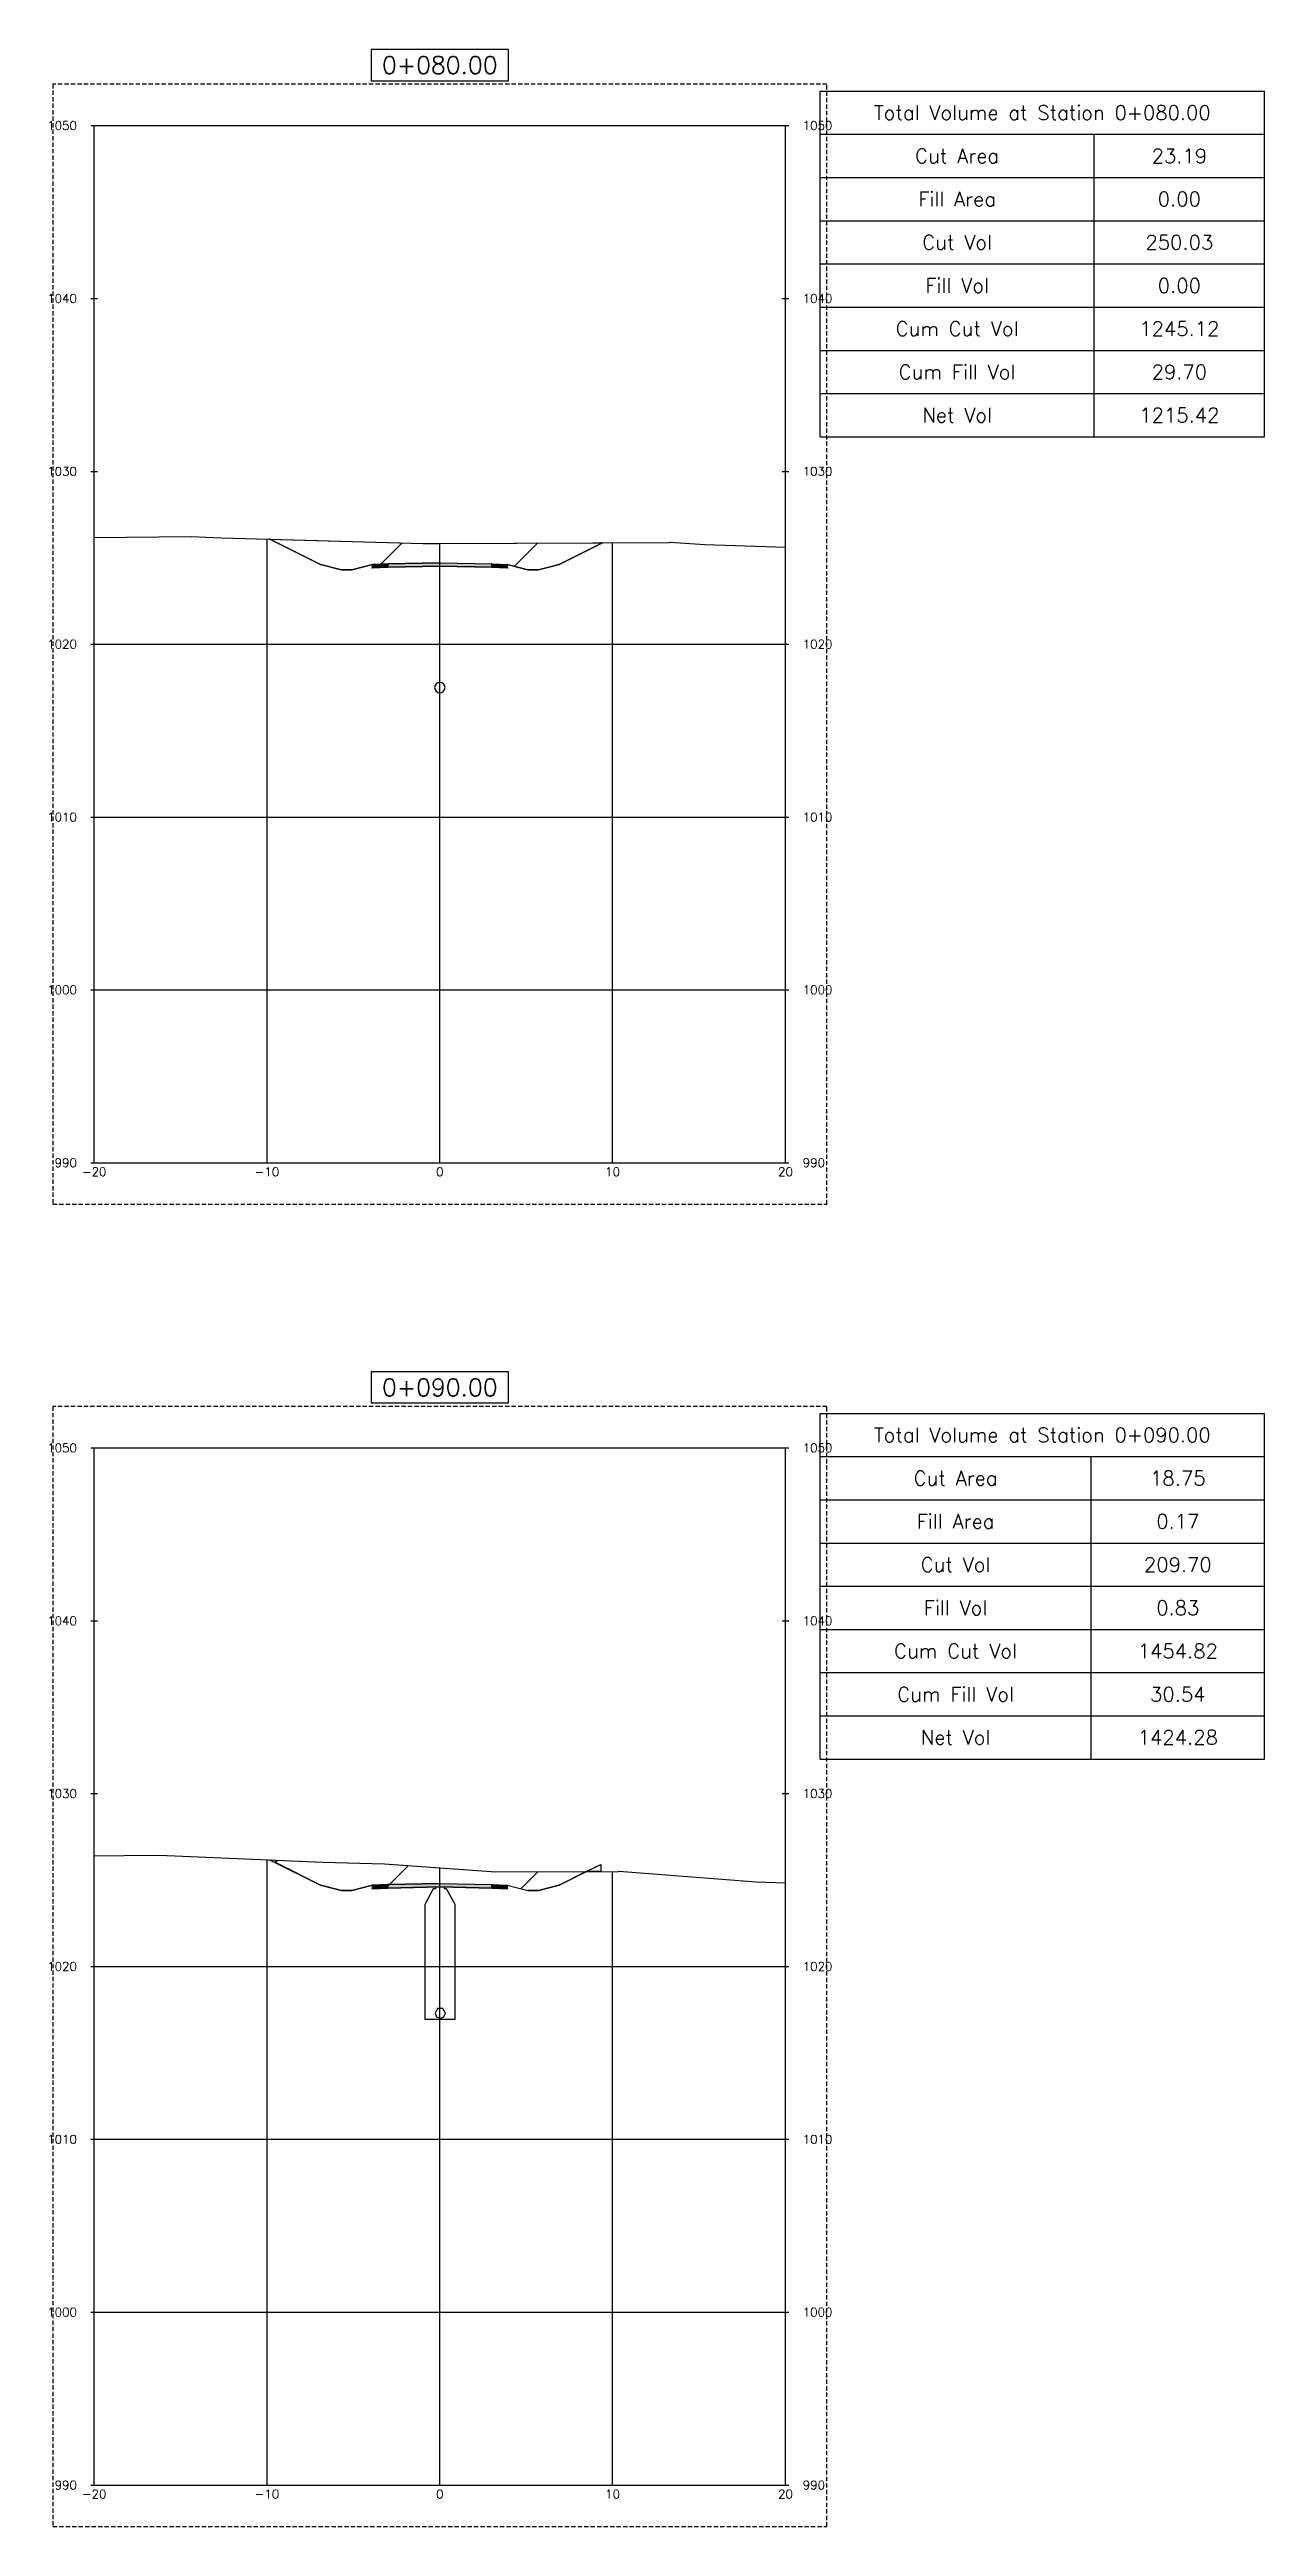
# Model space of a CAD drawing. Header units: metres. Extents: x 517023 to 519141, y 3924953 to 3927827.
# Drawn here: x 518310.9 to 518381.2, y 3925817.7 to 3925961 of the extents above; entities that cross this region are included whole.
import ezdxf

# ---------------------------------------------------------------- set-up
doc = ezdxf.new("R2010")
doc.units = ezdxf.units.M
doc.linetypes.add('DASHED2', pattern=[0.375, 0.25, -0.125])
for name, color, linetype in [('C-ANNO-TABL', 1, 'Continuous'), ('C-ANNO-TABL-TEXT', 150, 'Continuous'), ('C-ANNO-TABL-TITL', 150, 'Continuous'), ('C-ANNO-TABL-TTBL', 5, 'Continuous'), ('C-ROAD-CORR', 5, 'Continuous'), ('C-ROAD-CORR-PATT', 150, 'Continuous'), ('C-ROAD-LINK', 150, 'Continuous'), ('C-ROAD-MARK', 212, 'Continuous'), ('C-ROAD-PROF-TTLB', 5, 'Continuous'), ('C-ROAD-SECT', 7, 'Continuous'), ('C-ROAD-SECT-GRID', 7, 'Continuous'), ('C-ROAD-SECT-TEXT', 92, 'Continuous'), ('C-ROAD-SECT-TICK', 7, 'Continuous'), ('C-ROAD-SECT-TITL', 92, 'Continuous'), ('C-ROAD-SHAP', 32, 'Continuous'), ('C-ROAD-SHAP-PATT', 7, 'Continuous'), ('C-STRM-PIPE', 170, 'Continuous'), ('C-STRM-STRC', 170, 'Continuous')]:
    doc.layers.add(name, color=color, linetype=linetype)
doc.layers.add('C-ROAD-SECT-BUFR', color=6, linetype='DASHED2', plot=False)
doc.styles.get("Standard").update_dxf_attribs({"font": 'simplex.shx'})

msp = doc.modelspace()

# ---------------------------------------------------------------- texts
at = {"layer": 'C-ANNO-TABL-TEXT', "color": 150, "linetype": 'Continuous', "lineweight": -3, "char_height": 0.833, "attachment_point": 5}
for s, insert in [('23.19', (518376.26, 3925954.89)), ('0.00', (518376.26, 3925952.39)), ('250.03', (518376.26, 3925949.89)), ('0.00', (518376.26, 3925947.39)), ('1245.12', (518376.26, 3925944.89)), ('29.70', (518376.26, 3925942.39)), ('1215.42', (518376.26, 3925939.89)), ('18.75', (518376.17, 3925878.39)), ('0.17', (518376.17, 3925875.89)), ('209.70', (518376.17, 3925873.39)), ('0.83', (518376.17, 3925870.89)), ('1454.82', (518376.17, 3925868.39)), ('30.54', (518376.17, 3925865.89)), ('1424.28', (518376.17, 3925863.39))]:
    msp.add_mtext(s, dxfattribs=dict(at, insert=insert))
at = {"layer": 'C-ANNO-TABL-TITL', "color": 150, "linetype": 'Continuous', "lineweight": -3, "attachment_point": 5}
for s, insert, char_height in [('Total Volume at Station 0+080.00', (518368.33, 3925957.39), 0.8333), ('Cut Area', (518363.4, 3925954.89), 0.833), ('Fill Area', (518363.4, 3925952.39), 0.833), ('Cut Vol', (518363.4, 3925949.89), 0.833), ('Fill Vol', (518363.4, 3925947.39), 0.833), ('Cum Cut Vol', (518363.4, 3925944.89), 0.8333), ('Cum Fill Vol', (518363.4, 3925942.39), 0.8333), ('Net Vol', (518363.4, 3925939.89), 0.833), ('Total Volume at Station 0+090.00', (518368.33, 3925880.89), 0.8333), ('Cut Area', (518363.31, 3925878.39), 0.833), ('Fill Area', (518363.31, 3925875.89), 0.833), ('Cut Vol', (518363.31, 3925873.39), 0.833), ('Fill Vol', (518363.31, 3925870.89), 0.833), ('Cum Cut Vol', (518363.31, 3925868.39), 0.8333), ('Cum Fill Vol', (518363.31, 3925865.89), 0.8333), ('Net Vol', (518363.31, 3925863.39), 0.833)]:
    msp.add_mtext(s, dxfattribs=dict(at, insert=insert, char_height=char_height))
at = {"layer": 'C-ROAD-SECT-TEXT', "color": 92, "linetype": 'Continuous', "lineweight": -3, "char_height": 0.5}
for s, insert, attachment_point in [('1050', (518312.47, 3925956.64), 6), ('1050', (518354.47, 3925956.64), 4), ('1040', (518312.47, 3925946.64), 6), ('1040', (518354.47, 3925946.64), 4), ('1030', (518312.47, 3925936.64), 6), ('1030', (518354.47, 3925936.64), 4), ('1020', (518312.47, 3925926.64), 6), ('1020', (518354.47, 3925926.64), 4), ('1010', (518312.47, 3925916.64), 6), ('1010', (518354.47, 3925916.64), 4), ('1000', (518312.47, 3925906.64), 6), ('1000', (518354.47, 3925906.64), 4), ('990', (518312.47, 3925896.64), 6), ('{\\C3;-20}', (518313.47, 3925896.37), 2), ('{\\C3;-10}', (518323.47, 3925896.37), 2), ('{\\C3;0}', (518333.47, 3925896.37), 2), ('{\\C3;10}', (518343.47, 3925896.37), 2), ('{\\C3;20}', (518353.47, 3925896.37), 2), ('990', (518354.47, 3925896.64), 4), ('1050', (518312.47, 3925880.14), 6), ('1050', (518354.47, 3925880.14), 4), ('1040', (518312.47, 3925870.14), 6), ('1040', (518354.47, 3925870.14), 4), ('1030', (518312.47, 3925860.14), 6), ('1030', (518354.47, 3925860.14), 4), ('1020', (518312.47, 3925850.14), 6), ('1020', (518354.47, 3925850.14), 4), ('1010', (518312.47, 3925840.14), 6), ('1010', (518354.47, 3925840.14), 4), ('1000', (518312.47, 3925830.14), 6), ('1000', (518354.47, 3925830.14), 4), ('990', (518312.47, 3925820.14), 6), ('{\\C3;-20}', (518313.47, 3925819.87), 2), ('{\\C3;-10}', (518323.47, 3925819.87), 2), ('{\\C3;0}', (518333.47, 3925819.87), 2), ('{\\C3;10}', (518343.47, 3925819.87), 2), ('{\\C3;20}', (518353.47, 3925819.87), 2), ('990', (518354.47, 3925820.14), 4)]:
    msp.add_mtext(s, dxfattribs=dict(at, insert=insert, attachment_point=attachment_point))
at = {"layer": 'C-ROAD-SECT-TITL', "color": 92, "linetype": 'Continuous', "lineweight": -3, "char_height": 1, "attachment_point": 8}
for s, insert in [('0+080.00', (518333.47, 3925959.64)), ('0+090.00', (518333.47, 3925883.14))]:
    msp.add_mtext(s, dxfattribs=dict(at, insert=insert))

# ---------------------------------------------------------------- hatches: boundary and pattern name
at = {"layer": 'C-ROAD-CORR-PATT', "linetype": 'Continuous', "lineweight": -3}
h = msp.add_hatch(dxfattribs=at)
h.set_pattern_fill('ANSI31', color=1, scale=1.75, style=0)
h.set_pattern_definition([(45, (518323.64, 3925932.72), (-3.9289, 3.9289), [])])
h.paths.add_polyline_path([(518323.64, 3925932.72), (518332.5, 3925932.47), (518332.61, 3925932.47), (518342.89, 3925932.51), (518340.37, 3925931.25), (518339.17, 3925930.95), (518338.57, 3925930.95), (518337.37, 3925931.25), (518337.37, 3925931.05), (518336.47, 3925931.09), (518333.47, 3925931.15), (518330.47, 3925931.09), (518329.57, 3925931.05), (518329.57, 3925931.25), (518328.37, 3925930.95), (518327.77, 3925930.95), (518326.57, 3925931.25)])
h = msp.add_hatch(dxfattribs=at)
h.set_pattern_fill('ANSI31', color=1, scale=1.75, style=0)
h.set_pattern_definition([(45, (518323.956, 3925856.1503), (-3.9289, 3.9289), [])])
h.paths.add_polyline_path([(518323.96, 3925856.15), (518323.96, 3925856.29), (518326.7, 3925856.17), (518330.27, 3925856.07), (518336.71, 3925855.61), (518341.95, 3925855.63), (518341.94, 3925855.63), (518340.37, 3925854.84), (518339.17, 3925854.54), (518338.57, 3925854.54), (518337.97, 3925854.69), (518337.37, 3925854.84), (518337.37, 3925854.74), (518337.37, 3925854.64), (518336.47, 3925854.68), (518333.47, 3925854.74), (518330.47, 3925854.68), (518330.02, 3925854.66), (518329.57, 3925854.64), (518329.57, 3925854.84), (518328.37, 3925854.54), (518327.77, 3925854.54), (518326.57, 3925854.84)])
h = msp.add_hatch(dxfattribs=at)
h.set_pattern_fill('ANSI31', color=3, scale=1.75, style=0)
h.set_pattern_definition([(45, (518341.9513, 3925855.633), (-3.929, 3.929), [])])
h.paths.add_polyline_path([(518341.95, 3925855.63), (518342.78, 3925856.04), (518342.78, 3925855.64)])
at = {"layer": 'C-ROAD-SHAP-PATT', "linetype": 'Continuous', "lineweight": -3}
for points in [[(518333.47, 3925931.35), (518330.47, 3925931.29), (518330.47, 3925931.09), (518333.47, 3925931.15)], [(518333.47, 3925931.35), (518336.47, 3925931.29), (518336.47, 3925931.09), (518333.47, 3925931.15)], [(518330.47, 3925931.29), (518329.57, 3925931.25), (518329.57, 3925931.05), (518330.47, 3925931.09)], [(518336.47, 3925931.29), (518337.37, 3925931.25), (518337.37, 3925931.05), (518336.47, 3925931.09)], [(518330.47, 3925854.88), (518329.57, 3925854.84), (518329.57, 3925854.64), (518330.47, 3925854.68)], [(518333.47, 3925854.94), (518330.47, 3925854.88), (518330.47, 3925854.68), (518333.47, 3925854.74)], [(518333.47, 3925854.94), (518336.47, 3925854.88), (518336.47, 3925854.68), (518333.47, 3925854.74)], [(518336.47, 3925854.88), (518337.37, 3925854.84), (518337.37, 3925854.64), (518336.47, 3925854.68)]]:
    msp.add_hatch(color=7, dxfattribs=at).paths.add_polyline_path(points)

# ---------------------------------------------------------------- linework, layer by layer
at = {"layer": 'C-ANNO-TABL', "color": 1, "linetype": 'Continuous', "lineweight": -3}
for p, q in [((518355.47, 3925956.14), (518381.19, 3925956.14)), ((518371.33, 3925938.64), (518371.33, 3925956.14)), ((518355.47, 3925953.64), (518381.19, 3925953.64)), ((518355.47, 3925951.14), (518381.19, 3925951.14)), ((518355.47, 3925948.64), (518381.19, 3925948.64)), ((518355.47, 3925946.14), (518381.19, 3925946.14)), ((518355.47, 3925943.64), (518381.19, 3925943.64)), ((518355.47, 3925941.14), (518381.19, 3925941.14)), ((518355.47, 3925879.64), (518381.19, 3925879.64)), ((518371.15, 3925862.14), (518371.15, 3925879.64)), ((518355.47, 3925877.14), (518381.19, 3925877.14)), ((518355.47, 3925874.64), (518381.19, 3925874.64)), ((518355.47, 3925872.14), (518381.19, 3925872.14)), ((518355.47, 3925869.64), (518381.19, 3925869.64)), ((518355.47, 3925867.14), (518381.19, 3925867.14)), ((518355.47, 3925864.64), (518381.19, 3925864.64))]:
    msp.add_line(p, q, dxfattribs=at)
at = {"layer": 'C-ANNO-TABL-TTBL', "color": 5, "linetype": 'Continuous', "lineweight": -3}
for p, q in [((518355.47, 3925958.64), (518381.19, 3925958.64)), ((518355.47, 3925938.64), (518355.47, 3925958.64)), ((518381.19, 3925938.64), (518381.19, 3925958.64)), ((518355.47, 3925938.64), (518381.19, 3925938.64)), ((518355.47, 3925882.14), (518381.19, 3925882.14)), ((518355.47, 3925862.14), (518355.47, 3925882.14)), ((518381.19, 3925862.14), (518381.19, 3925882.14)), ((518355.47, 3925862.14), (518381.19, 3925862.14))]:
    msp.add_line(p, q, dxfattribs=at)
at = {"layer": 'C-ROAD-CORR', "color": 1, "linetype": 'Continuous', "lineweight": -3}
for p, q in [((518323.64, 3925932.72), (518332.5, 3925932.47)), ((518326.57, 3925931.25), (518323.64, 3925932.72)), ((518332.5, 3925932.47), (518332.61, 3925932.47)), ((518332.61, 3925932.47), (518342.89, 3925932.51)), ((518342.89, 3925932.51), (518340.37, 3925931.25)), ((518327.77, 3925930.95), (518326.57, 3925931.25)), ((518328.37, 3925930.95), (518327.77, 3925930.95)), ((518329.57, 3925931.25), (518328.37, 3925930.95)), ((518329.57, 3925931.05), (518329.57, 3925931.25)), ((518330.47, 3925931.09), (518329.57, 3925931.05)), ((518333.47, 3925931.15), (518330.47, 3925931.09)), ((518336.47, 3925931.09), (518333.47, 3925931.15)), ((518337.37, 3925931.05), (518336.47, 3925931.09)), ((518338.57, 3925930.95), (518337.37, 3925931.25)), ((518337.37, 3925931.25), (518337.37, 3925931.05)), ((518339.17, 3925930.95), (518338.57, 3925930.95)), ((518340.37, 3925931.25), (518339.17, 3925930.95)), ((518323.96, 3925856.15), (518323.96, 3925856.29)), ((518323.96, 3925856.29), (518326.7, 3925856.17)), ((518326.57, 3925854.84), (518323.96, 3925856.15)), ((518326.7, 3925856.17), (518330.27, 3925856.07)), ((518330.27, 3925856.07), (518336.71, 3925855.61)), ((518336.71, 3925855.61), (518341.95, 3925855.63)), ((518341.94, 3925855.63), (518340.37, 3925854.84)), ((518341.95, 3925855.63), (518341.94, 3925855.63)), ((518327.77, 3925854.54), (518326.57, 3925854.84)), ((518328.37, 3925854.54), (518327.77, 3925854.54)), ((518329.57, 3925854.84), (518328.37, 3925854.54)), ((518329.57, 3925854.64), (518329.57, 3925854.84)), ((518329.57, 3925854.64), (518330.47, 3925854.68)), ((518333.47, 3925854.74), (518330.47, 3925854.68)), ((518336.47, 3925854.68), (518333.47, 3925854.74)), ((518337.37, 3925854.64), (518336.47, 3925854.68)), ((518337.37, 3925854.84), (518338.57, 3925854.54)), ((518337.37, 3925854.64), (518337.37, 3925854.84)), ((518339.17, 3925854.54), (518338.57, 3925854.54)), ((518340.37, 3925854.84), (518339.17, 3925854.54))]:
    msp.add_line(p, q, dxfattribs=at)
at = {"layer": 'C-ROAD-CORR', "color": 3, "linetype": 'Continuous', "lineweight": -3}
for p, q in [((518341.95, 3925855.63), (518342.78, 3925856.04)), ((518342.78, 3925855.64), (518341.95, 3925855.63)), ((518342.78, 3925856.04), (518342.78, 3925855.64))]:
    msp.add_line(p, q, dxfattribs=at)
at = {"layer": 'C-ROAD-LINK', "color": 150, "linetype": 'Continuous', "lineweight": -3}
for p, q in [((518323.64, 3925932.72), (518326.57, 3925931.25)), ((518330.47, 3925931.29), (518333.47, 3925931.35)), ((518333.47, 3925931.35), (518336.47, 3925931.29)), ((518333.47, 3925931.15), (518333.47, 3925931.35)), ((518340.37, 3925931.25), (518342.89, 3925932.51)), ((518326.57, 3925931.25), (518327.77, 3925930.95)), ((518327.77, 3925930.95), (518328.37, 3925930.95)), ((518328.37, 3925930.95), (518329.57, 3925931.25)), ((518329.57, 3925931.25), (518330.47, 3925931.29)), ((518329.57, 3925931.25), (518329.57, 3925931.05)), ((518329.57, 3925931.05), (518330.47, 3925931.09)), ((518330.47, 3925931.29), (518330.47, 3925931.09)), ((518330.47, 3925931.09), (518330.47, 3925931.29)), ((518330.47, 3925931.09), (518333.47, 3925931.15)), ((518333.47, 3925931.15), (518336.47, 3925931.09)), ((518336.47, 3925931.29), (518336.47, 3925931.09)), ((518336.47, 3925931.29), (518337.37, 3925931.25)), ((518336.47, 3925931.09), (518336.47, 3925931.29)), ((518336.47, 3925931.09), (518337.37, 3925931.05)), ((518337.37, 3925931.25), (518337.37, 3925931.05)), ((518337.37, 3925931.25), (518338.57, 3925930.95)), ((518338.57, 3925930.95), (518339.17, 3925930.95)), ((518339.17, 3925930.95), (518340.37, 3925931.25)), ((518323.65, 3925856.3), (518326.57, 3925854.84)), ((518340.37, 3925854.84), (518341.95, 3925855.63)), ((518326.57, 3925854.84), (518327.77, 3925854.54)), ((518327.77, 3925854.54), (518328.37, 3925854.54)), ((518328.37, 3925854.54), (518329.57, 3925854.84)), ((518329.57, 3925854.84), (518330.47, 3925854.88)), ((518329.57, 3925854.84), (518329.57, 3925854.64)), ((518329.57, 3925854.64), (518330.47, 3925854.68)), ((518330.47, 3925854.88), (518333.47, 3925854.94)), ((518330.47, 3925854.88), (518330.47, 3925854.68)), ((518330.47, 3925854.68), (518330.47, 3925854.88)), ((518330.47, 3925854.68), (518333.47, 3925854.74)), ((518333.47, 3925854.94), (518336.47, 3925854.88)), ((518333.47, 3925854.74), (518333.47, 3925854.94)), ((518333.47, 3925854.74), (518336.47, 3925854.68)), ((518336.47, 3925854.88), (518336.47, 3925854.68)), ((518336.47, 3925854.88), (518337.37, 3925854.84)), ((518336.47, 3925854.68), (518336.47, 3925854.88)), ((518336.47, 3925854.68), (518337.37, 3925854.64)), ((518337.37, 3925854.84), (518337.37, 3925854.64)), ((518337.37, 3925854.84), (518338.57, 3925854.54)), ((518338.57, 3925854.54), (518339.17, 3925854.54)), ((518339.17, 3925854.54), (518340.37, 3925854.84))]:
    msp.add_line(p, q, dxfattribs=at)
at = {"layer": 'C-ROAD-MARK', "color": 212, "linetype": 'Continuous', "lineweight": -3}
for centre in [(518323.64, 3925932.72), (518333.47, 3925931.35), (518342.89, 3925932.51), (518326.57, 3925931.25), (518327.77, 3925930.95), (518328.37, 3925930.95), (518329.57, 3925931.25), (518329.57, 3925931.05), (518330.47, 3925931.29), (518330.47, 3925931.09), (518333.47, 3925931.15), (518336.47, 3925931.29), (518336.47, 3925931.09), (518337.37, 3925931.25), (518337.37, 3925931.05), (518338.57, 3925930.95), (518339.17, 3925930.95), (518340.37, 3925931.25), (518323.65, 3925856.3), (518341.95, 3925855.63), (518326.57, 3925854.84), (518327.77, 3925854.54), (518328.37, 3925854.54), (518329.57, 3925854.84), (518329.57, 3925854.64), (518330.47, 3925854.88), (518330.47, 3925854.68), (518333.47, 3925854.94), (518333.47, 3925854.74), (518336.47, 3925854.88), (518336.47, 3925854.68), (518337.37, 3925854.84), (518337.37, 3925854.64), (518338.57, 3925854.54), (518339.17, 3925854.54), (518340.37, 3925854.84)]:
    msp.add_circle(centre, 0.015, dxfattribs=at)
at = {"layer": 'C-ROAD-PROF-TTLB', "color": 5, "linetype": 'Continuous', "lineweight": -3}
for p, q in [((518313.47, 3925896.64), (518313.47, 3925956.64)), ((518313.47, 3925956.64), (518353.47, 3925956.64)), ((518353.47, 3925896.64), (518353.47, 3925956.64)), ((518313.47, 3925896.64), (518353.47, 3925896.64)), ((518313.47, 3925820.14), (518313.47, 3925880.14)), ((518313.47, 3925880.14), (518353.47, 3925880.14)), ((518353.47, 3925820.14), (518353.47, 3925880.14)), ((518313.47, 3925820.14), (518353.47, 3925820.14))]:
    msp.add_line(p, q, dxfattribs=at)
at = {"layer": 'C-ROAD-SECT', "color": 7, "linetype": 'Continuous', "lineweight": -3}
for points in [[(518313.47, 3925932.81), (518319.09, 3925932.87), (518320.81, 3925932.8), (518332.5, 3925932.47), (518332.61, 3925932.47), (518333.47, 3925932.47), (518346.75, 3925932.53), (518346.79, 3925932.55), (518348.8, 3925932.4), (518353.47, 3925932.25)], [(518323.64, 3925932.72), (518326.57, 3925931.25), (518327.77, 3925930.95), (518328.37, 3925930.95), (518329.57, 3925931.25), (518329.57, 3925931.05), (518330.47, 3925931.09), (518333.47, 3925931.15), (518336.47, 3925931.09), (518337.37, 3925931.05), (518337.37, 3925931.25), (518338.57, 3925930.95), (518339.17, 3925930.95), (518340.37, 3925931.25), (518342.89, 3925932.51)], [(518313.47, 3925856.55), (518315.2, 3925856.56), (518317.22, 3925856.58), (518326.7, 3925856.17), (518330.27, 3925856.07), (518333.47, 3925855.84), (518336.71, 3925855.61), (518343.8, 3925855.64), (518343.82, 3925855.65), (518351.77, 3925855.04), (518353.47, 3925854.98)], [(518323.96, 3925856.15), (518325.42, 3925855.42), (518326.57, 3925854.84), (518327.17, 3925854.69), (518327.77, 3925854.54), (518328.07, 3925854.54), (518328.37, 3925854.54), (518328.97, 3925854.69), (518329.57, 3925854.84), (518329.57, 3925854.74), (518329.57, 3925854.64), (518330.02, 3925854.66), (518330.47, 3925854.68), (518331.97, 3925854.71), (518333.47, 3925854.74), (518334.97, 3925854.71), (518336.47, 3925854.68), (518336.92, 3925854.66), (518337.37, 3925854.64), (518337.37, 3925854.74), (518337.37, 3925854.84), (518337.97, 3925854.69), (518338.57, 3925854.54), (518338.87, 3925854.54), (518339.17, 3925854.54), (518339.77, 3925854.69), (518340.37, 3925854.84), (518340.69, 3925855), (518341.94, 3925855.63), (518342.78, 3925856.04)]]:
    msp.add_lwpolyline(points, dxfattribs=at)
at = {"layer": 'C-ROAD-SECT-BUFR', "color": 6, "linetype": 'DASHED2', "lineweight": -3}
for p, q in [((518355.87, 3925959.04), (518311.07, 3925959.04)), ((518311.07, 3925959.04), (518311.07, 3925894.24)), ((518355.87, 3925894.24), (518355.87, 3925959.04)), ((518311.07, 3925894.24), (518355.87, 3925894.24)), ((518355.87, 3925882.54), (518311.07, 3925882.54)), ((518311.07, 3925882.54), (518311.07, 3925817.74)), ((518355.87, 3925817.74), (518355.87, 3925882.54)), ((518311.07, 3925817.74), (518355.87, 3925817.74))]:
    msp.add_line(p, q, dxfattribs=at)
at = {"layer": 'C-ROAD-SECT-GRID', "color": 7, "linetype": 'Continuous', "lineweight": -3}
for p, q in [((518313.47, 3925896.64), (518313.47, 3925932.81)), ((518323.47, 3925896.64), (518323.47, 3925932.72)), ((518333.47, 3925896.64), (518333.47, 3925932.47)), ((518343.47, 3925896.64), (518343.47, 3925932.51)), ((518353.47, 3925896.64), (518353.47, 3925932.25)), ((518313.47, 3925926.64), (518353.47, 3925926.64)), ((518313.47, 3925916.64), (518353.47, 3925916.64)), ((518313.47, 3925906.64), (518353.47, 3925906.64)), ((518313.47, 3925896.64), (518353.47, 3925896.64)), ((518313.47, 3925820.14), (518313.47, 3925856.55)), ((518323.47, 3925820.14), (518323.47, 3925856.31)), ((518333.47, 3925820.14), (518333.47, 3925855.84)), ((518343.47, 3925820.14), (518343.47, 3925855.64)), ((518353.47, 3925820.14), (518353.47, 3925854.98)), ((518313.47, 3925850.14), (518353.47, 3925850.14)), ((518313.47, 3925840.14), (518353.47, 3925840.14)), ((518313.47, 3925830.14), (518353.47, 3925830.14)), ((518313.47, 3925820.14), (518353.47, 3925820.14))]:
    msp.add_line(p, q, dxfattribs=at)
at = {"layer": 'C-ROAD-SECT-TICK', "color": 7, "linetype": 'Continuous', "lineweight": -3}
for p, q in [((518313.27, 3925956.64), (518313.67, 3925956.64)), ((518353.27, 3925956.64), (518353.67, 3925956.64)), ((518313.27, 3925946.64), (518313.67, 3925946.64)), ((518353.27, 3925946.64), (518353.67, 3925946.64)), ((518313.27, 3925936.64), (518313.67, 3925936.64)), ((518353.27, 3925936.64), (518353.67, 3925936.64)), ((518313.27, 3925926.64), (518313.67, 3925926.64)), ((518353.27, 3925926.64), (518353.67, 3925926.64)), ((518313.27, 3925916.64), (518313.67, 3925916.64)), ((518353.27, 3925916.64), (518353.67, 3925916.64)), ((518313.27, 3925906.64), (518313.67, 3925906.64)), ((518353.27, 3925906.64), (518353.67, 3925906.64)), ((518313.27, 3925896.64), (518313.67, 3925896.64)), ((518353.27, 3925896.64), (518353.67, 3925896.64)), ((518313.27, 3925880.14), (518313.67, 3925880.14)), ((518353.27, 3925880.14), (518353.67, 3925880.14)), ((518313.27, 3925870.14), (518313.67, 3925870.14)), ((518353.27, 3925870.14), (518353.67, 3925870.14)), ((518313.27, 3925860.14), (518313.67, 3925860.14)), ((518353.27, 3925860.14), (518353.67, 3925860.14)), ((518313.27, 3925850.14), (518313.67, 3925850.14)), ((518353.27, 3925850.14), (518353.67, 3925850.14)), ((518313.27, 3925840.14), (518313.67, 3925840.14)), ((518353.27, 3925840.14), (518353.67, 3925840.14)), ((518313.27, 3925830.14), (518313.67, 3925830.14)), ((518353.27, 3925830.14), (518353.67, 3925830.14)), ((518313.27, 3925820.14), (518313.67, 3925820.14)), ((518353.27, 3925820.14), (518353.67, 3925820.14))]:
    msp.add_line(p, q, dxfattribs=at)
at = {"layer": 'C-ROAD-SECT-TITL', "color": 92, "linetype": 'Continuous', "lineweight": -3}
for points in [[(518329.5, 3925959.24), (518337.44, 3925959.24), (518337.44, 3925961.04), (518329.5, 3925961.04)], [(518329.5, 3925882.74), (518337.44, 3925882.74), (518337.44, 3925884.54), (518329.5, 3925884.54)]]:
    msp.add_3dface(points, dxfattribs=at)
at = {"layer": 'C-ROAD-SHAP', "color": 32, "linetype": 'Continuous', "lineweight": -3}
for p, q in [((518333.47, 3925931.35), (518330.47, 3925931.29)), ((518333.47, 3925931.35), (518336.47, 3925931.29)), ((518333.47, 3925931.15), (518333.47, 3925931.35)), ((518330.47, 3925931.29), (518329.57, 3925931.25)), ((518329.57, 3925931.25), (518329.57, 3925931.05)), ((518329.57, 3925931.05), (518330.47, 3925931.09)), ((518330.47, 3925931.29), (518330.47, 3925931.09)), ((518330.47, 3925931.09), (518330.47, 3925931.29)), ((518330.47, 3925931.09), (518333.47, 3925931.15)), ((518336.47, 3925931.09), (518333.47, 3925931.15)), ((518336.47, 3925931.29), (518336.47, 3925931.09)), ((518336.47, 3925931.29), (518337.37, 3925931.25)), ((518336.47, 3925931.09), (518336.47, 3925931.29)), ((518337.37, 3925931.05), (518336.47, 3925931.09)), ((518337.37, 3925931.25), (518337.37, 3925931.05)), ((518330.47, 3925854.88), (518329.57, 3925854.84)), ((518329.57, 3925854.84), (518329.57, 3925854.64)), ((518329.57, 3925854.64), (518330.47, 3925854.68)), ((518333.47, 3925854.94), (518330.47, 3925854.88)), ((518330.47, 3925854.88), (518330.47, 3925854.68)), ((518330.47, 3925854.68), (518330.47, 3925854.88)), ((518330.47, 3925854.68), (518333.47, 3925854.74)), ((518333.47, 3925854.94), (518336.47, 3925854.88)), ((518333.47, 3925854.74), (518333.47, 3925854.94)), ((518336.47, 3925854.68), (518333.47, 3925854.74)), ((518336.47, 3925854.88), (518336.47, 3925854.68)), ((518336.47, 3925854.88), (518337.37, 3925854.84)), ((518336.47, 3925854.68), (518336.47, 3925854.88)), ((518337.37, 3925854.64), (518336.47, 3925854.68)), ((518337.37, 3925854.84), (518337.37, 3925854.64))]:
    msp.add_line(p, q, dxfattribs=at)
at = {"layer": 'C-STRM-PIPE', "color": 170, "linetype": 'Continuous', "lineweight": -3}
for points in [[(518333.34, 3925847.7), (518333.19, 3925847.44)], [(518333.19, 3925847.44), (518333.27, 3925847.23)], [(518333.27, 3925847.23), (518333.49, 3925847.14)], [(518333.64, 3925847.7), (518333.34, 3925847.7)], [(518333.49, 3925847.14), (518333.7, 3925847.23)], [(518333.79, 3925847.44), (518333.64, 3925847.7)], [(518333.7, 3925847.23), (518333.79, 3925847.44)]]:
    msp.add_lwpolyline(points, dxfattribs=at)
for start, end in [(0, 180), (180, 0)]:
    msp.add_arc((518333.47, 3925924.13), 0.3, start, end, dxfattribs=at)
at = {"layer": 'C-STRM-STRC', "color": 170, "linetype": 'Continuous', "lineweight": -3}
for p, q in [((518333.08, 3925854.63), (518332.6, 3925853.73)), ((518333.21, 3925854.63), (518333.08, 3925854.63)), ((518333.74, 3925854.73), (518333.21, 3925854.73)), ((518333.21, 3925854.73), (518333.21, 3925854.63)), ((518333.74, 3925854.63), (518333.74, 3925854.73)), ((518333.86, 3925854.63), (518333.74, 3925854.63)), ((518334.35, 3925853.73), (518333.86, 3925854.63)), ((518332.6, 3925853.73), (518332.6, 3925847.09)), ((518334.35, 3925847.09), (518334.35, 3925853.73)), ((518332.6, 3925847.09), (518334.35, 3925847.09))]:
    msp.add_line(p, q, dxfattribs=at)

msp.set_redraw_order([(e.dxf.handle, doc.entitydb.next_handle()) for e in msp.query("TEXT MTEXT ATTDEF DIMENSION ARC_DIMENSION")])  # texts and dimensions are drawn at this point

doc.saveas('drawing.dxf')
